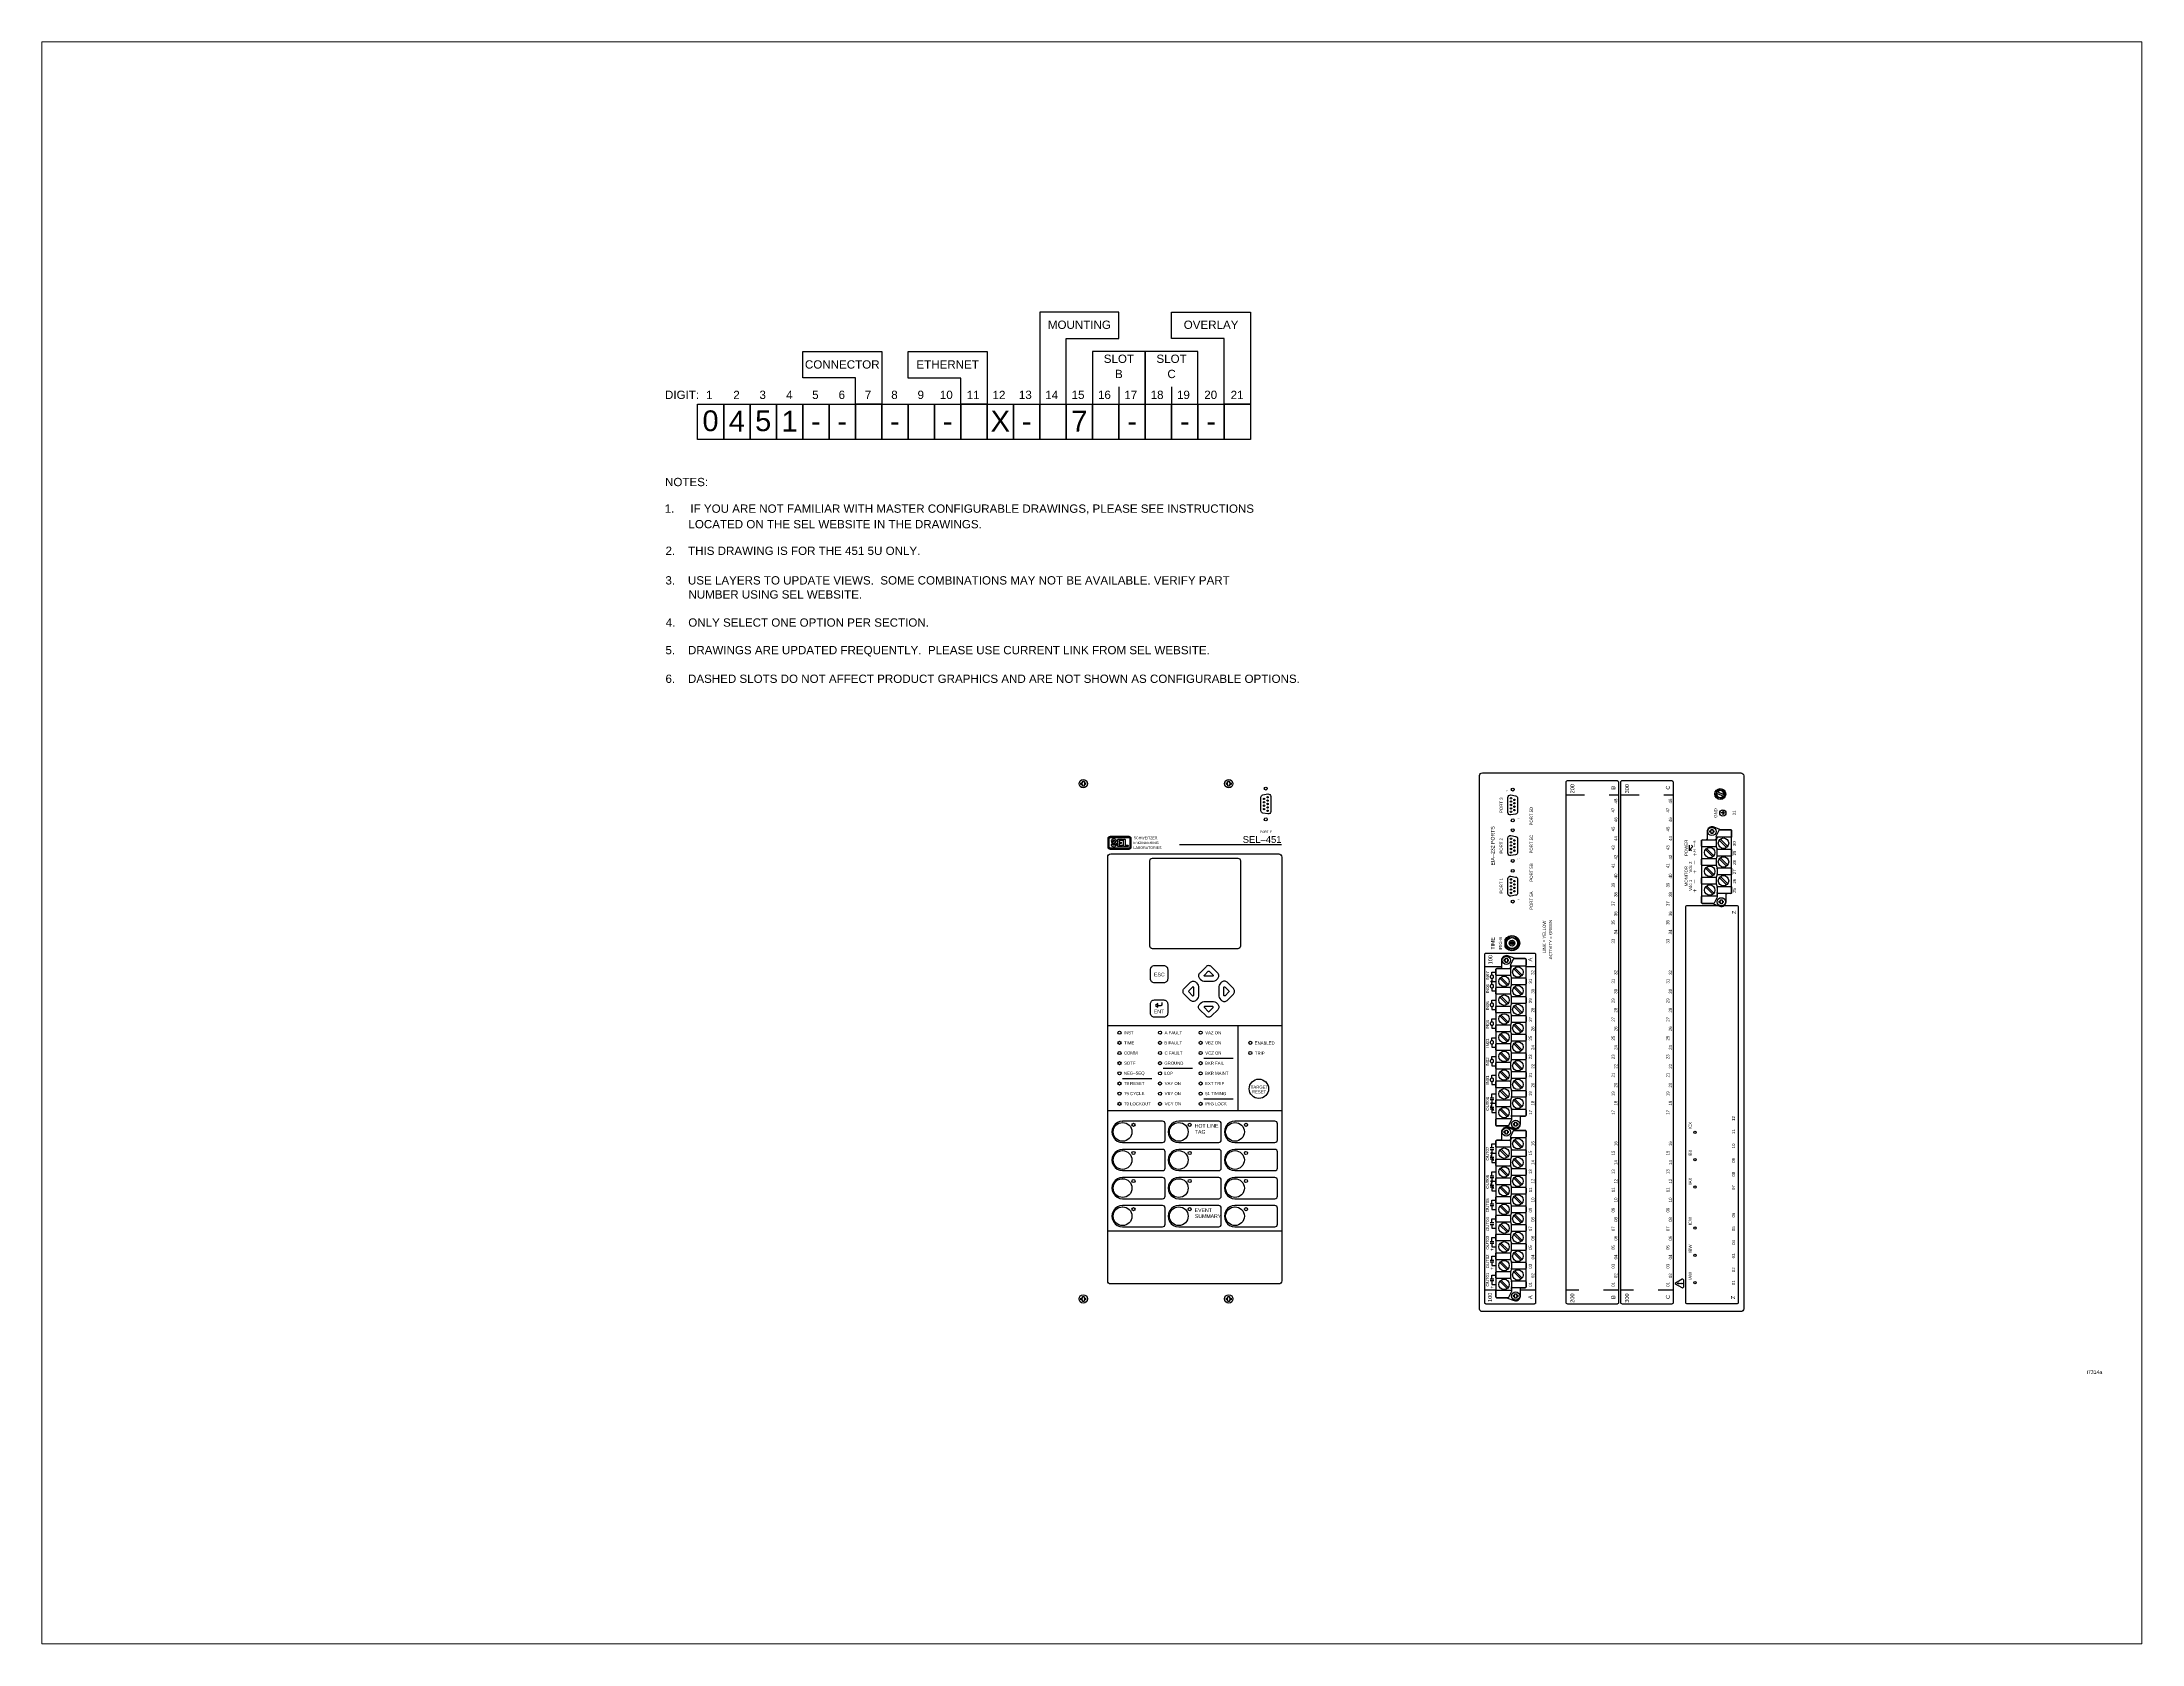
# Paper-space layout 'Layout1' of a CAD drawing. Extents: x 1.05 to 9.48, y 0.8 to 7.23.
# The model-space entities are those that its viewports show. They can reach past a viewport. Long polylines and large blocks are cut down to what shows.
import ezdxf
from ezdxf.enums import TextEntityAlignment as Align

# ---------------------------------------------------------------- set-up
doc = ezdxf.new("R2010")
doc.units = 0
doc.header["$MEASUREMENT"] = 0
doc.layers.get('0').update_dxf_attribs({"linetype": 'CONTINUOUS'})
doc.layers.add('7.00_____[DWG]', color=7, linetype='CONTINUOUS')
doc.styles.add('Arial', font='arial.ttf')

msp = doc.modelspace()

# ---------------------------------------------------------------- linework, layer by layer
at = {"layer": '7.00_____[DWG]'}
for points in [[(13.82, 34.156), (15.507, 34.156), (15.507, 35), (12.976, 35), (12.976, 32.047), (13.82, 32.047), (13.82, 34.156)], [(18.882, 34.156), (17.195, 34.156), (17.195, 35), (19.726, 35), (19.726, 32.047), (18.882, 32.047), (18.882, 34.156)], [(7.07, 32.891), (5.382, 32.891), (5.382, 33.734), (7.913, 33.734), (7.913, 32.047), (7.07, 32.047), (7.07, 32.891)], [(10.445, 32.881), (8.757, 32.881), (8.757, 33.734), (11.289, 33.734), (11.289, 32.047), (10.445, 32.047), (10.445, 32.881)], [(16.351, 32.047), (16.351, 33.734), (14.664, 33.734), (14.664, 32.047), (16.351, 32.047)], [(18.039, 32.047), (18.039, 33.734), (16.351, 33.734), (16.351, 32.047), (18.038, 32.047)], [(15.507, 32.602), (15.507, 32.047)], [(17.194, 32.602), (17.194, 32.047)], [(2.851, 30.922), (2.007, 30.922), (2.007, 32.047), (2.851, 32.047), (2.851, 30.922)], [(3.695, 30.922), (2.851, 30.922), (2.851, 32.047), (3.695, 32.047), (3.695, 30.922)], [(4.538, 30.922), (3.695, 30.922), (3.695, 32.047), (4.538, 32.047), (4.538, 30.922)], [(5.382, 30.922), (4.538, 30.922), (4.538, 32.047), (5.382, 32.047), (5.382, 30.922)], [(6.226, 30.922), (5.382, 30.922), (5.382, 32.047), (6.226, 32.047), (6.226, 30.922)], [(7.07, 30.922), (6.226, 30.922), (6.226, 32.047), (7.07, 32.047), (7.07, 30.922)], [(7.913, 30.922), (7.07, 30.922), (7.07, 32.047), (7.913, 32.047), (7.913, 30.922)], [(8.757, 30.922), (7.913, 30.922), (7.913, 32.047), (8.757, 32.047), (8.757, 30.922)], [(9.601, 30.922), (8.757, 30.922), (8.757, 32.047), (9.601, 32.047), (9.601, 30.922)], [(10.445, 30.922), (9.601, 30.922), (9.601, 32.047), (10.445, 32.047), (10.445, 30.922)], [(11.289, 30.922), (10.445, 30.922), (10.445, 32.047), (11.289, 32.047), (11.289, 30.922)], [(12.132, 30.922), (11.289, 30.922), (11.289, 32.047), (12.132, 32.047), (12.132, 30.922)], [(12.976, 30.922), (12.132, 30.922), (12.132, 32.047), (12.976, 32.047), (12.976, 30.922)], [(13.82, 30.922), (12.976, 30.922), (12.976, 32.047), (13.82, 32.047), (13.82, 30.922)], [(14.664, 30.922), (13.82, 30.922), (13.82, 32.047), (14.664, 32.047), (14.664, 30.922)], [(15.507, 30.922), (14.664, 30.922), (14.664, 32.047), (15.507, 32.047), (15.507, 30.922)], [(16.351, 30.922), (15.507, 30.922), (15.507, 32.047), (16.351, 32.047), (16.351, 30.922)], [(17.195, 30.922), (16.351, 30.922), (16.351, 32.047), (17.195, 32.047), (17.195, 30.922)], [(18.038, 30.922), (17.195, 30.922), (17.195, 32.047), (18.038, 32.047), (18.038, 30.922)], [(18.882, 30.922), (18.038, 30.922), (18.038, 32.047), (18.882, 32.047), (18.882, 30.922)], [(19.726, 30.922), (18.882, 30.922), (18.882, 32.047), (19.726, 32.047), (19.726, 30.922)], [(29.831, 19.547), (30.42, 19.547)], [(31.206, 19.547), (31.511, 19.547)], [(31.581, 19.547), (32.17, 19.547)], [(32.956, 19.547), (33.261, 19.547)], [(34.642, 19.591), (34.872, 19.495)], [(34.893, 19.545), (34.662, 19.64)], [(34.861, 18.963), (34.781, 18.963)], [(34.861, 18.902), (34.861, 19.026)], [(34.886, 18.925), (34.886, 19.004)], [(34.911, 18.95), (34.911, 18.978)], [(34.662, 18.181), (34.662, 18.164)], [(20.716, 17.945), (17.448, 17.945)], [(33.783, 17.754), (33.783, 17.931)], [(34.295, 17.792), (34.53, 17.558)], [(34.329, 17.826), (34.563, 17.591)], [(34.662, 17.565), (34.662, 17.82)], [(34.736, 18.093), (34.971, 17.859)], [(34.736, 17.493), (34.971, 17.259)], [(34.77, 18.126), (35.004, 17.892)], [(34.77, 17.526), (35.004, 17.292)], [(34.295, 17.192), (34.53, 16.958)], [(34.329, 17.226), (34.563, 16.991)], [(34.662, 17.22), (34.662, 16.965)], [(34.736, 16.892), (34.971, 16.658)], [(34.77, 16.926), (35.004, 16.691)], [(34.295, 16.591), (34.53, 16.357)], [(34.329, 16.625), (34.563, 16.391)], [(27.911, 14.832), (27.881, 14.832)], [(28.316, 14.832), (28.283, 14.832)], [(28.803, 14.477), (28.813, 14.476), (28.823, 14.473), (28.831, 14.469), (28.839, 14.463), (28.845, 14.455), (28.849, 14.447), (28.852, 14.437), (28.853, 14.427), (28.853, 3.287), (28.852, 3.277), (28.849, 3.268), (28.845, 3.259), (28.839, 3.252), (28.831, 3.246), (28.823, 3.241), (28.813, 3.238), (28.803, 3.237), (27.273, 3.237), (27.263, 3.238), (27.254, 3.241), (27.245, 3.246), (27.238, 3.252), (27.232, 3.259), (27.227, 3.268), (27.224, 3.277), (27.223, 3.287), (27.223, 14.427), (27.224, 14.437), (27.227, 14.447), (27.232, 14.455), (27.238, 14.463), (27.245, 14.469), (27.254, 14.473), (27.263, 14.476), (27.273, 14.477), (28.803, 14.477)], [(27.881, 14.754), (27.911, 14.754)], [(28.283, 14.754), (28.316, 14.754)], [(27.223, 14.048), (27.76, 14.048)], [(27.453, 13.771), (27.453, 13.866), (27.582, 13.866)], [(27.453, 13.661), (27.453, 13.591)], [(27.453, 13.471), (27.453, 13.541)], [(27.478, 13.566), (27.582, 13.566)], [(27.71, 13.667), (27.945, 13.433)], [(27.744, 13.701), (27.978, 13.467)], [(28.077, 14.057), (28.077, 14.04)], [(28.077, 13.441), (28.077, 13.696)], [(28.151, 13.968), (28.386, 13.734)], [(28.185, 14.002), (28.419, 13.767)], [(28.546, 14.048), (28.853, 14.048)], [(27.453, 13.361), (27.453, 13.266), (27.582, 13.266)], [(27.453, 12.871), (27.453, 12.966), (27.582, 12.966)], [(27.71, 13.067), (27.945, 12.833)], [(27.744, 13.101), (27.978, 12.867)], [(28.077, 12.841), (28.077, 13.096)], [(28.151, 13.368), (28.386, 13.134)], [(28.185, 13.402), (28.419, 13.167)], [(28.185, 12.802), (28.419, 12.567)], [(20.726, 12.148), (15.15, 12.148)], [(19.315, 12.148), (19.315, 9.423)], [(27.453, 12.761), (27.453, 12.666), (27.582, 12.666)], [(27.453, 12.271), (27.453, 12.366), (27.582, 12.366)], [(27.453, 12.161), (27.453, 12.066), (27.582, 12.066)], [(27.71, 12.467), (27.945, 12.233)], [(27.744, 12.501), (27.978, 12.267)], [(28.077, 12.241), (28.077, 12.496)], [(28.151, 12.768), (28.386, 12.534)], [(28.151, 12.168), (28.386, 11.934)], [(28.185, 12.202), (28.419, 11.967)], [(27.453, 11.671), (27.453, 11.766), (27.582, 11.766)], [(27.453, 11.561), (27.453, 11.466), (27.582, 11.466)], [(27.71, 11.867), (27.945, 11.633)], [(27.744, 11.901), (27.978, 11.667)], [(28.077, 11.641), (28.077, 11.896)], [(28.151, 11.568), (28.386, 11.334)], [(28.185, 11.602), (28.419, 11.367)], [(16.926, 10.786), (17.864, 10.786)], [(18.226, 11.111), (19.164, 11.111)], [(27.453, 11.071), (27.453, 11.166), (27.582, 11.166)], [(27.453, 10.961), (27.453, 10.866), (27.582, 10.866)], [(27.71, 11.267), (27.945, 11.033)], [(27.744, 11.301), (27.978, 11.067)], [(28.077, 11.041), (28.077, 11.296)], [(28.151, 10.968), (28.386, 10.734)], [(28.185, 11.002), (28.419, 10.767)], [(15.626, 10.461), (16.564, 10.461)], [(27.453, 10.471), (27.453, 10.566), (27.582, 10.566)], [(27.453, 10.361), (27.453, 10.266), (27.582, 10.266)], [(27.71, 10.667), (27.945, 10.433)], [(27.744, 10.701), (27.978, 10.467)], [(27.744, 10.101), (27.978, 9.867)], [(28.077, 10.441), (28.077, 10.696)], [(28.077, 10.096), (28.077, 9.84)], [(28.151, 10.368), (28.386, 10.134)], [(28.185, 10.402), (28.419, 10.167)], [(20.726, 9.423), (15.15, 9.423)], [(18.226, 9.811), (19.164, 9.811)], [(27.393, 9.844), (27.513, 9.844)], [(27.393, 9.788), (27.513, 9.788)], [(27.393, 9.544), (27.513, 9.544)], [(27.393, 9.488), (27.513, 9.488)], [(27.403, 9.599), (27.503, 9.434)], [(27.453, 9.844), (27.453, 9.966), (27.582, 9.966)], [(27.453, 9.788), (27.453, 9.691)], [(27.453, 9.544), (27.453, 9.641)], [(27.453, 9.488), (27.453, 9.366), (27.582, 9.366)], [(27.478, 9.666), (27.582, 9.666)], [(27.71, 10.067), (27.945, 9.833)], [(27.71, 9.467), (27.945, 9.233)], [(27.744, 9.5), (27.978, 9.266)], [(28.151, 9.767), (28.386, 9.533)], [(28.185, 9.801), (28.419, 9.567)], [(27.393, 8.244), (27.513, 8.244)], [(27.393, 8.188), (27.513, 8.188)], [(27.453, 8.244), (27.453, 8.366), (27.582, 8.366)], [(27.453, 8.188), (27.453, 8.091)], [(27.71, 8.168), (27.945, 7.933)], [(27.744, 8.201), (27.978, 7.967)], [(28.077, 8.557), (28.077, 8.54)], [(28.077, 7.941), (28.077, 8.196)], [(28.151, 8.468), (28.386, 8.234)], [(28.185, 8.502), (28.419, 8.267)], [(27.393, 7.944), (27.513, 7.944)], [(27.393, 7.888), (27.513, 7.888)], [(27.403, 7.999), (27.503, 7.834)], [(27.453, 7.944), (27.453, 8.041)], [(27.453, 7.888), (27.453, 7.766), (27.582, 7.766)], [(27.453, 7.344), (27.453, 7.466), (27.582, 7.466)], [(27.478, 8.066), (27.582, 8.066)], [(27.71, 7.568), (27.945, 7.333)], [(27.744, 7.601), (27.978, 7.367)], [(28.077, 7.341), (28.077, 7.596)], [(28.151, 7.868), (28.386, 7.634)], [(28.185, 7.902), (28.419, 7.667)], [(27.393, 7.344), (27.513, 7.344)], [(27.393, 7.288), (27.513, 7.288)], [(27.393, 7.044), (27.513, 7.044)], [(27.393, 6.988), (27.513, 6.988)], [(27.403, 7.099), (27.503, 6.934)], [(27.453, 7.288), (27.453, 7.191)], [(27.453, 7.044), (27.453, 7.141)], [(27.453, 6.988), (27.453, 6.866), (27.582, 6.866)], [(27.478, 7.166), (27.582, 7.166)], [(27.71, 6.967), (27.945, 6.733)], [(27.744, 7.001), (27.978, 6.767)], [(28.077, 6.741), (28.077, 6.996)], [(28.151, 7.268), (28.386, 7.034)], [(28.185, 7.302), (28.419, 7.067)], [(27.393, 6.444), (27.513, 6.444)], [(27.393, 6.388), (27.513, 6.388)], [(27.453, 6.444), (27.453, 6.566), (27.582, 6.566)], [(27.453, 6.388), (27.453, 6.266), (27.582, 6.266)], [(27.71, 6.367), (27.945, 6.133)], [(27.744, 6.401), (27.978, 6.167)], [(28.077, 6.141), (28.077, 6.396)], [(28.151, 6.668), (28.386, 6.434)], [(28.151, 6.068), (28.386, 5.834)], [(28.185, 6.702), (28.419, 6.467)], [(28.185, 6.102), (28.419, 5.867)], [(20.726, 5.574), (15.15, 5.574)], [(27.393, 5.844), (27.513, 5.844)], [(27.393, 5.788), (27.513, 5.788)], [(27.453, 5.844), (27.453, 5.966), (27.582, 5.966)], [(27.453, 5.788), (27.453, 5.666), (27.582, 5.666)], [(27.71, 5.767), (27.945, 5.533)], [(27.744, 5.801), (27.978, 5.567)], [(28.077, 5.541), (28.077, 5.796)], [(28.151, 5.468), (28.386, 5.234)], [(28.185, 5.502), (28.419, 5.267)], [(27.393, 5.244), (27.513, 5.244)], [(27.393, 5.188), (27.513, 5.188)], [(27.453, 5.244), (27.453, 5.366), (27.582, 5.366)], [(27.453, 5.188), (27.453, 5.066), (27.582, 5.066)], [(27.453, 4.644), (27.453, 4.766), (27.582, 4.766)], [(27.71, 5.167), (27.945, 4.933)], [(27.744, 5.201), (27.978, 4.967)], [(28.077, 4.941), (28.077, 5.196)], [(28.151, 4.868), (28.386, 4.634)], [(28.185, 4.902), (28.419, 4.667)], [(27.393, 4.644), (27.513, 4.644)], [(27.393, 4.588), (27.513, 4.588)], [(27.393, 4.044), (27.513, 4.044)], [(27.453, 4.588), (27.453, 4.466), (27.582, 4.466)], [(27.453, 4.044), (27.453, 4.166), (27.582, 4.166)], [(27.71, 4.567), (27.945, 4.333)], [(27.744, 4.601), (27.978, 4.367)], [(28.077, 4.596), (28.077, 4.34)], [(28.151, 4.267), (28.386, 4.033)], [(28.185, 4.301), (28.419, 4.067)], [(27.223, 3.687), (27.582, 3.687)], [(27.393, 3.988), (27.513, 3.988)], [(27.453, 3.988), (27.453, 3.866), (27.582, 3.866)], [(27.71, 3.967), (27.945, 3.733)], [(27.744, 4), (27.978, 3.766)], [(28.368, 3.687), (28.853, 3.687)], [(29.831, 3.687), (30.242, 3.687)], [(31.028, 3.687), (31.511, 3.687)], [(31.581, 3.687), (31.992, 3.687)], [(32.778, 3.687), (33.261, 3.687)]]:
    msp.add_lwpolyline(points, dxfattribs=at)
for points in [[(27.057, 3.073), (27.057, 20.163, -0.377157), (27.147, 20.243), (35.427, 20.243, -0.414213), (35.517, 20.153), (35.517, 3.083, -0.414213), (35.427, 2.993), (27.147, 2.993, -0.377161)], [(20.368, 19.491), (20.368, 19.007, -0.46318), (20.275, 18.929), (20.122, 18.956, -0.363045), (20.057, 19.034), (20.057, 19.464, -0.360245), (20.122, 19.542), (20.275, 19.569, -0.463312)], [(27.965, 18.975), (27.965, 19.459, -0.46318), (28.057, 19.537), (28.211, 19.51, -0.363045), (28.276, 19.432), (28.276, 19.002, -0.360245), (28.211, 18.924), (28.057, 18.897, -0.463312)], [(29.831, 3.287), (29.831, 19.947, -0.468367), (29.891, 19.997), (31.461, 19.997, -0.414132), (31.511, 19.947), (31.511, 3.287, -0.414214), (31.461, 3.237), (29.881, 3.237, -0.414287)], [(31.581, 3.287), (31.581, 19.947, -0.468367), (31.641, 19.997), (33.211, 19.997, -0.414132), (33.261, 19.947), (33.261, 3.287, -0.414214), (33.211, 3.237), (31.631, 3.237, -0.414287)], [(15.894, 17.865, -0.414214), (15.821, 17.792), (15.236, 17.792, -0.414214), (15.162, 17.865), (15.162, 18.144, -0.414214), (15.236, 18.217), (15.821, 18.217, -0.414214), (15.894, 18.144)], [(15.855, 17.865, -0.414214), (15.821, 17.831), (15.236, 17.831, -0.414214), (15.201, 17.865), (15.201, 18.144, -0.414214), (15.236, 18.178), (15.821, 18.178, -0.414214), (15.855, 18.144)], [(27.965, 17.675), (27.965, 18.159, -0.46318), (28.057, 18.237), (28.211, 18.21, -0.363045), (28.276, 18.132), (28.276, 17.702, -0.360245), (28.211, 17.624), (28.057, 17.597, -0.463312)], [(35.131, 18.395), (35.131, 18.211, -0.414214), (35.101, 18.181), (34.664, 18.181, -0.390527), (34.636, 18.211), (34.636, 18.223), (34.726, 18.409, -0.241514), (34.746, 18.422), (35.101, 18.422, -0.422157)], [(15.25, 17.65), (20.626, 17.65, -0.414198), (20.726, 17.55), (20.726, 3.979, -0.41429), (20.626, 3.879), (15.25, 3.879, -0.414132), (15.15, 3.979), (15.15, 17.55, -0.414234)], [(15.342, 18.127, 0.192116), (15.28, 18.102, 0.12608), (15.261, 18.064, 0.336344), (15.296, 17.996, 0.087668), (15.346, 17.982, -0.022201), (15.361, 17.98, -0.039737), (15.372, 17.977, -0.23043), (15.39, 17.959, -0.182747), (15.388, 17.945, -0.221111), (15.355, 17.926, -0.058363), (15.334, 17.926, -0.13415), (15.312, 17.936, 0.006668), (15.3, 17.951, 0.085557), (15.297, 17.953, 0.231613), (15.267, 17.951, 0.170757), (15.262, 17.943, 0.118457), (15.263, 17.932, 0.153081), (15.289, 17.899, 0.186266), (15.351, 17.881, 0.192116), (15.413, 17.906, 0.12608), (15.433, 17.943, 0.336344), (15.398, 18.011, 0.087668), (15.347, 18.025, -0.022201), (15.333, 18.028, -0.039737), (15.322, 18.031, -0.23043), (15.304, 18.049, -0.182747), (15.305, 18.063, -0.221111), (15.339, 18.082, -0.058363), (15.36, 18.082, -0.13415), (15.382, 18.071, 0.006668), (15.394, 18.057, 0.085557), (15.396, 18.055, 0.231613), (15.426, 18.057, 0.170757), (15.432, 18.064, 0.118457), (15.43, 18.076, 0.153081), (15.405, 18.108, 0.186266)], [(15.518, 17.982), (15.518, 17.926), (15.61, 17.926, -0.424366), (15.621, 17.914), (15.621, 17.894, -0.404134), (15.61, 17.883), (15.488, 17.883, -0.432614), (15.476, 17.895), (15.476, 18.111, -0.396049), (15.488, 18.123), (15.61, 18.123, -0.424366), (15.621, 18.112), (15.621, 18.092, -0.404134), (15.61, 18.081), (15.518, 18.081), (15.518, 18.024), (15.572, 18.024, -0.353971), (15.58, 18.015), (15.58, 18.015), (15.58, 17.992, -0.353971), (15.572, 17.982)], [(15.671, 18.123), (15.692, 18.123, -0.432614), (15.704, 18.111), (15.704, 17.926), (15.793, 17.926, -0.424366), (15.804, 17.914), (15.804, 17.894, -0.404134), (15.793, 17.883), (15.671, 17.883, -0.432614), (15.659, 17.895), (15.659, 18.111, -0.396049)], [(16.58, 17.514), (19.32, 17.514, -0.414219), (19.4, 17.434), (19.4, 14.694, -0.414264), (19.32, 14.614), (16.58, 14.614, -0.41431), (16.5, 14.694), (16.5, 17.434, -0.414061)], [(27.965, 16.375), (27.965, 16.859, -0.46318), (28.057, 16.937), (28.211, 16.91, -0.363045), (28.276, 16.832), (28.276, 16.402, -0.360245), (28.211, 16.324), (28.057, 16.297, -0.463312)], [(27.881, 14.673), (27.881, 14.912, -3.864645)], [(28.516, 9.256, 0.414213), (28.546, 9.286), (28.546, 14.267, 0.414214), (28.516, 14.297), (28.203, 14.297), (27.958, 14.388, 0.480048), (27.76, 14.243), (27.76, 14.009, -0.414214), (27.73, 13.979), (27.612, 13.979, 0.414212), (27.582, 13.949), (27.582, 13.949), (27.582, 8.968, 0.414215), (27.612, 8.938), (27.925, 8.938), (28.17, 8.847, 0.47859), (28.368, 8.992), (28.368, 9.226, -0.414214), (28.398, 9.256)], [(28.546, 14.271), (28.546, 14.086, -0.414214), (28.516, 14.056), (28.079, 14.056, -0.390527), (28.051, 14.086), (28.051, 14.099), (28.141, 14.285, -0.241514), (28.16, 14.297), (28.516, 14.297, -0.422157)], [(16.646, 14.074), (16.946, 14.074, -0.414214), (17.071, 13.949), (17.071, 13.649, -0.414214), (16.946, 13.524), (16.646, 13.524, -0.414214), (16.521, 13.649), (16.521, 13.949, -0.414214)], [(18.057, 13.093, -0.176539), (18.03, 13.015), (17.995, 12.978), (17.976, 12.959, -0.414214), (17.799, 12.959), (17.597, 13.16, -0.414214), (17.597, 13.337), (17.799, 13.539, -0.414214), (17.976, 13.539), (17.995, 13.519), (18.03, 13.483, -0.176539), (18.057, 13.404)], [(18.541, 13.576, 0.176539), (18.619, 13.603), (18.656, 13.639), (18.675, 13.658, 0.414214), (18.675, 13.835), (18.473, 14.036, 0.414214), (18.297, 14.036), (18.095, 13.835, 0.414214), (18.095, 13.658), (18.114, 13.639), (18.151, 13.603, 0.176539), (18.229, 13.576)], [(18.402, 13.892), (18.523, 13.77, -0.66386), (18.506, 13.73), (18.264, 13.73, -0.66386), (18.247, 13.77), (18.368, 13.892, -0.408376)], [(18.713, 13.093, 0.176539), (18.74, 13.015), (18.775, 12.978), (18.794, 12.959, 0.414214), (18.971, 12.959), (19.173, 13.16, 0.414214), (19.173, 13.337), (18.971, 13.539, 0.414214), (18.794, 13.539), (18.775, 13.519), (18.74, 13.483, 0.176539), (18.713, 13.404)], [(16.645, 12.974), (16.945, 12.974, -0.414214), (17.07, 12.849), (17.07, 12.549, -0.414214), (16.945, 12.424), (16.645, 12.424, -0.414214), (16.52, 12.549), (16.52, 12.849, -0.414214)], [(17.742, 13.232), (17.863, 13.11, 0.66386), (17.904, 13.127), (17.904, 13.37, 0.66386), (17.863, 13.387), (17.742, 13.265, 0.408376)], [(18.541, 12.921, -0.176539), (18.619, 12.894), (18.656, 12.858), (18.675, 12.839, -0.414214), (18.675, 12.662), (18.473, 12.461, -0.414214), (18.297, 12.461), (18.095, 12.662, -0.414214), (18.095, 12.839), (18.114, 12.858), (18.151, 12.894, -0.176539), (18.229, 12.921)], [(19.028, 13.232), (18.907, 13.11, -0.66386), (18.866, 13.127), (18.866, 13.37, -0.66386), (18.907, 13.387), (19.028, 13.265, -0.408376)], [(18.402, 12.605), (18.523, 12.727, 0.66386), (18.506, 12.768), (18.264, 12.768, 0.66386), (18.247, 12.727), (18.368, 12.605, 0.408376)], [(15.629, 9.089, 1.005574), (15.625, 8.409), (16.906, 8.409, 0.414214), (16.986, 8.489), (16.986, 9.009, 0.414214), (16.906, 9.089), (15.625, 9.089)], [(17.429, 9.089, 1.005574), (17.425, 8.409), (18.706, 8.409, 0.414214), (18.786, 8.489), (18.786, 9.009, 0.414214), (18.706, 9.089), (17.425, 9.089)], [(19.229, 9.089, 1.005574), (19.225, 8.409), (20.506, 8.409, 0.414214), (20.586, 8.489), (20.586, 9.009, 0.414214), (20.506, 9.089), (19.225, 9.089)], [(28.516, 3.756, 0.414213), (28.546, 3.786), (28.546, 8.767, 0.414214), (28.516, 8.797), (28.203, 8.797), (27.958, 8.888, 0.480048), (27.76, 8.743), (27.76, 8.509, -0.414214), (27.73, 8.479), (27.612, 8.479, 0.414212), (27.582, 8.449), (27.582, 8.449), (27.582, 3.468, 0.414215), (27.612, 3.438), (27.925, 3.438), (28.17, 3.347, 0.47859), (28.368, 3.492), (28.368, 3.726, -0.414214), (28.398, 3.756)], [(28.546, 8.771), (28.546, 8.586, -0.414214), (28.516, 8.556), (28.079, 8.556, -0.390527), (28.051, 8.586), (28.051, 8.599), (28.141, 8.785, -0.241514), (28.16, 8.797), (28.516, 8.797, -0.422157)], [(15.629, 8.189, 1.005574), (15.625, 7.509), (16.906, 7.509, 0.414214), (16.986, 7.589), (16.986, 8.109, 0.414214), (16.906, 8.189), (15.625, 8.189)], [(17.429, 8.189, 1.005574), (17.425, 7.509), (18.706, 7.509, 0.414214), (18.786, 7.589), (18.786, 8.109, 0.414214), (18.706, 8.189), (17.425, 8.189)], [(19.229, 8.189, 1.005574), (19.225, 7.509), (20.506, 7.509, 0.414214), (20.586, 7.589), (20.586, 8.109, 0.414214), (20.506, 8.189), (19.225, 8.189)], [(15.629, 7.289, 1.005574), (15.625, 6.609), (16.906, 6.609, 0.414214), (16.986, 6.689), (16.986, 7.209, 0.414214), (16.906, 7.289), (15.625, 7.289)], [(17.429, 7.289, 1.005574), (17.425, 6.609), (18.706, 6.609, 0.414214), (18.786, 6.689), (18.786, 7.209, 0.414214), (18.706, 7.289), (17.425, 7.289)], [(19.229, 7.289, 1.005574), (19.225, 6.609), (20.506, 6.609, 0.414214), (20.586, 6.689), (20.586, 7.209, 0.414214), (20.506, 7.289), (19.225, 7.289)], [(15.629, 6.389, 1.005574), (15.625, 5.709), (16.906, 5.709, 0.414214), (16.986, 5.789), (16.986, 6.309, 0.414214), (16.906, 6.389), (15.625, 6.389)], [(17.429, 6.389, 1.005574), (17.425, 5.709), (18.706, 5.709, 0.414214), (18.786, 5.789), (18.786, 6.309, 0.414214), (18.706, 6.389), (17.425, 6.389)], [(19.229, 6.389, 1.005574), (19.225, 5.709), (20.506, 5.709, 0.414214), (20.586, 5.789), (20.586, 6.309, 0.414214), (20.506, 6.389), (19.225, 6.389)], [(33.338, 3.916), (33.547, 4.039, -0.555022), (33.585, 4.016), (33.585, 3.774, -0.555022), (33.547, 3.751), (33.338, 3.873, -0.531445)], [(33.406, 3.878, -0.299493), (33.406, 3.911), (33.484, 3.898), (33.485, 3.897), (33.485, 3.892), (33.484, 3.891), (33.406, 3.878)]]:
    msp.add_lwpolyline(points, format="xyb", close=True, dxfattribs=at)
for points in [[(14.441, 19.882, -0.391794), (14.433, 19.873), (14.393, 19.871, 0.399739), (14.392, 19.87), (14.39, 19.83, -0.391859), (14.382, 19.822), (14.348, 19.822, -0.391764), (14.34, 19.83), (14.338, 19.87, 0.399816), (14.337, 19.871), (14.297, 19.873, -0.391825), (14.289, 19.882), (14.288, 19.899), (14.289, 19.915, -0.391806), (14.297, 19.924), (14.337, 19.926, 0.399638), (14.338, 19.927), (14.34, 19.967, -0.391814), (14.348, 19.975), (14.382, 19.975, -0.39186), (14.39, 19.967), (14.392, 19.927, 0.399739), (14.393, 19.926), (14.433, 19.924, -0.391769), (14.441, 19.915), (14.442, 19.899), (14.441, 19.882)], [(19.101, 19.882, -0.391794), (19.093, 19.873), (19.053, 19.871, 0.399739), (19.052, 19.87), (19.05, 19.83, -0.391859), (19.042, 19.822), (19.008, 19.822, -0.391764), (19, 19.83), (18.998, 19.87, 0.399816), (18.997, 19.871), (18.957, 19.873, -0.391825), (18.949, 19.882), (18.948, 19.899), (18.949, 19.915, -0.391806), (18.957, 19.924), (18.997, 19.926, 0.399638), (18.998, 19.927), (19, 19.967, -0.391814), (19.008, 19.975), (19.042, 19.975, -0.39186), (19.05, 19.967), (19.052, 19.927, 0.399739), (19.053, 19.926), (19.093, 19.924, -0.391769), (19.101, 19.915), (19.102, 19.899), (19.101, 19.882)], [(34.644, 19.589, 0.802175), (34.87, 19.496, 0.802175)], [(34.658, 19.584, 0.779376), (34.855, 19.502)], [(34.89, 19.546, 0.802179), (34.664, 19.64)], [(34.876, 19.552, 0.776676), (34.679, 19.633)], [(35.101, 16.38, 0.414213), (35.131, 16.41), (35.131, 18.392, 0.414214), (35.101, 18.422), (34.788, 18.422), (34.543, 18.513, 0.480048), (34.345, 18.368), (34.345, 18.134, -0.414214), (34.315, 18.104)], [(34.636, 18.211), (34.636, 18.134, -0.414214), (34.606, 18.104)], [(34.684, 18.181, 0.127742), (34.669, 18.173, 0.081668), (34.658, 18.158, 0.0591), (34.639, 18.094, 0.034646), (34.632, 17.993, 0.03436), (34.639, 17.892, 0.0591), (34.658, 17.828, 0.081668), (34.669, 17.812, 0.191033), (34.692, 17.804)], [(33.842, 17.93), (33.868, 17.904, -0.404962), (33.867, 17.866), (33.819, 17.819), (33.819, 17.819, 0.404962), (33.818, 17.781), (33.844, 17.755)], [(34.636, 17.919), (34.636, 17.911, -0.414214), (34.606, 17.881), (34.197, 17.881, -0.414214), (34.167, 17.911), (34.167, 18.074, -0.414214), (34.197, 18.104), (34.606, 18.104, -0.414214), (34.636, 18.074), (34.636, 18.067)], [(34.197, 18.104, 0.414212), (34.167, 18.074), (34.167, 16.093, 0.414215), (34.197, 16.063), (34.51, 16.063), (34.755, 15.972, 0.47859), (34.953, 16.117), (34.953, 16.35, -0.414214), (34.983, 16.38)], [(34.636, 17.319), (34.636, 17.311, -0.414214), (34.606, 17.281), (34.197, 17.281, -0.414214), (34.167, 17.311), (34.167, 17.474, -0.414214), (34.197, 17.504), (34.606, 17.504, -0.414214), (34.636, 17.474), (34.636, 17.467)], [(34.692, 17.582, 0.191033), (34.669, 17.573, 0.081668), (34.658, 17.558, 0.0591), (34.639, 17.494, 0.034646), (34.632, 17.393, 0.03436), (34.639, 17.292, 0.0591), (34.658, 17.228, 0.081668), (34.669, 17.212, 0.191033), (34.692, 17.204)], [(34.662, 17.774, -0.414214), (34.692, 17.804), (35.101, 17.804, -0.414214), (35.131, 17.774), (35.131, 17.611, -0.414214), (35.101, 17.581), (34.692, 17.581, -0.414214), (34.662, 17.611)], [(34.636, 16.718), (34.636, 16.71, -0.414214), (34.606, 16.68), (34.197, 16.68, -0.414214), (34.167, 16.71), (34.167, 16.873, -0.414214), (34.197, 16.903), (34.606, 16.903, -0.414214), (34.636, 16.873), (34.636, 16.866)], [(34.692, 16.981, 0.191033), (34.669, 16.973, 0.081668), (34.658, 16.957, 0.0591), (34.639, 16.893, 0.034646), (34.632, 16.792, 0.03436), (34.639, 16.691, 0.0591), (34.658, 16.627, 0.081668), (34.669, 16.612, 0.191033), (34.692, 16.603)], [(34.662, 17.174, -0.414214), (34.692, 17.204), (35.101, 17.204, -0.414214), (35.131, 17.174), (35.131, 17.011, -0.414214), (35.101, 16.981), (34.692, 16.981, -0.414214), (34.662, 17.011)], [(34.662, 16.62), (34.662, 16.262), (34.573, 16.076, -0.241986), (34.553, 16.063), (34.197, 16.063, -0.422157), (34.167, 16.089), (34.167, 16.274, -0.414214), (34.197, 16.304), (34.634, 16.304, -0.390527), (34.662, 16.274)], [(34.662, 16.573, -0.414214), (34.692, 16.603), (35.101, 16.603, -0.414214), (35.131, 16.573), (35.131, 16.41, -0.414214), (35.101, 16.38), (34.692, 16.38, -0.414214), (34.662, 16.41)], [(34.662, 16.35, -0.414214), (34.692, 16.38)], [(34.89, 15.999), (35.293, 15.999, -0.414214), (35.343, 15.949), (35.343, 3.288, -0.414214), (35.293, 3.238), (33.713, 3.238, -0.414214), (33.663, 3.288), (33.663, 15.949, -0.414214), (33.713, 15.999), (34.685, 15.999)], [(27.881, 14.741, 8.544004), (27.881, 14.844)], [(28.051, 13.794), (28.051, 13.786, -0.414214), (28.021, 13.756), (27.612, 13.756, -0.414214), (27.582, 13.786), (27.582, 13.949, -0.414214), (27.612, 13.979), (28.021, 13.979, -0.414214), (28.051, 13.949), (28.051, 13.942)], [(28.051, 14.086), (28.051, 14.009, -0.414214), (28.021, 13.979)], [(28.099, 14.056, 0.127742), (28.083, 14.049, 0.081668), (28.073, 14.033, 0.0591), (28.054, 13.969, 0.034646), (28.047, 13.868, 0.03436), (28.054, 13.767, 0.0591), (28.073, 13.703, 0.081668), (28.083, 13.688, 0.191033), (28.107, 13.679)], [(28.107, 13.457, 0.191033), (28.083, 13.449, 0.081668), (28.073, 13.433, 0.0591), (28.054, 13.369, 0.034646), (28.047, 13.268, 0.03436), (28.054, 13.167, 0.0591), (28.073, 13.103, 0.081668), (28.083, 13.088, 0.191033), (28.107, 13.079)], [(28.077, 13.649, -0.414214), (28.107, 13.679), (28.516, 13.679, -0.414214), (28.546, 13.649), (28.546, 13.486, -0.414214), (28.516, 13.456), (28.107, 13.456, -0.414214), (28.077, 13.486)], [(16.754, 12.799), (16.862, 12.799, 0.414214), (16.897, 12.834), (16.897, 12.891)], [(28.051, 13.194), (28.051, 13.186, -0.414214), (28.021, 13.156), (27.612, 13.156, -0.414214), (27.582, 13.186), (27.582, 13.349, -0.414214), (27.612, 13.379), (28.021, 13.379, -0.414214), (28.051, 13.349), (28.051, 13.342)], [(28.051, 12.594), (28.051, 12.586, -0.414214), (28.021, 12.556), (27.612, 12.556, -0.414214), (27.582, 12.586), (27.582, 12.749, -0.414214), (27.612, 12.779), (28.021, 12.779, -0.414214), (28.051, 12.749), (28.051, 12.742)], [(28.107, 12.857, 0.191033), (28.083, 12.849, 0.081668), (28.073, 12.833, 0.0591), (28.054, 12.769, 0.034646), (28.047, 12.668, 0.03436), (28.054, 12.567, 0.0591), (28.073, 12.503, 0.081668), (28.083, 12.488, 0.191033), (28.107, 12.479)], [(28.077, 13.049, -0.414214), (28.107, 13.079), (28.516, 13.079, -0.414214), (28.546, 13.049), (28.546, 12.886, -0.414214), (28.516, 12.856), (28.107, 12.856, -0.414214), (28.077, 12.886)], [(28.051, 11.994), (28.051, 11.986, -0.414214), (28.021, 11.956), (27.612, 11.956, -0.414214), (27.582, 11.986), (27.582, 12.149, -0.414214), (27.612, 12.179), (28.021, 12.179, -0.414214), (28.051, 12.149), (28.051, 12.142)], [(28.107, 12.257, 0.191033), (28.083, 12.249, 0.081668), (28.073, 12.233, 0.0591), (28.054, 12.169, 0.034646), (28.047, 12.068, 0.03436), (28.054, 11.967, 0.0591), (28.073, 11.903, 0.081668), (28.083, 11.888, 0.191033), (28.107, 11.879)], [(28.077, 12.449, -0.414214), (28.107, 12.479), (28.516, 12.479, -0.414214), (28.546, 12.449), (28.546, 12.286, -0.414214), (28.516, 12.256), (28.107, 12.256, -0.414214), (28.077, 12.286)], [(28.051, 11.394), (28.051, 11.386, -0.414214), (28.021, 11.356), (27.612, 11.356, -0.414214), (27.582, 11.386), (27.582, 11.549, -0.414214), (27.612, 11.579), (28.021, 11.579, -0.414214), (28.051, 11.549), (28.051, 11.542)], [(28.107, 11.657, 0.191033), (28.083, 11.649, 0.081668), (28.073, 11.633, 0.0591), (28.054, 11.569, 0.034646), (28.047, 11.468, 0.03436), (28.054, 11.367, 0.0591), (28.073, 11.303, 0.081668), (28.083, 11.288, 0.191033), (28.107, 11.279)], [(28.077, 11.849, -0.414214), (28.107, 11.879), (28.516, 11.879, -0.414214), (28.546, 11.849), (28.546, 11.686, -0.414214), (28.516, 11.656), (28.107, 11.656, -0.414214), (28.077, 11.686)], [(28.051, 10.794), (28.051, 10.786, -0.414214), (28.021, 10.756), (27.612, 10.756, -0.414214), (27.582, 10.786), (27.582, 10.949, -0.414214), (27.612, 10.979), (28.021, 10.979, -0.414214), (28.051, 10.949), (28.051, 10.942)], [(28.107, 11.057, 0.191033), (28.083, 11.049, 0.081668), (28.073, 11.033, 0.0591), (28.054, 10.969, 0.034646), (28.047, 10.868, 0.03436), (28.054, 10.767, 0.0591), (28.073, 10.703, 0.081668), (28.083, 10.688, 0.191033), (28.107, 10.679)], [(28.077, 11.249, -0.414214), (28.107, 11.279), (28.516, 11.279, -0.414214), (28.546, 11.249), (28.546, 11.086, -0.414214), (28.516, 11.056), (28.107, 11.056, -0.414214), (28.077, 11.086)], [(28.051, 10.194), (28.051, 10.186, -0.414214), (28.021, 10.156), (27.612, 10.156, -0.414214), (27.582, 10.186), (27.582, 10.349, -0.414214), (27.612, 10.379), (28.021, 10.379, -0.414214), (28.051, 10.349), (28.051, 10.342)], [(28.107, 10.457, 0.191033), (28.083, 10.449, 0.081668), (28.073, 10.433, 0.0591), (28.054, 10.369, 0.034646), (28.047, 10.268, 0.03436), (28.054, 10.167, 0.0591), (28.073, 10.103, 0.081668), (28.083, 10.088, 0.191033), (28.107, 10.079)], [(28.077, 10.649, -0.414214), (28.107, 10.679), (28.516, 10.679, -0.414214), (28.546, 10.649), (28.546, 10.486, -0.414214), (28.516, 10.456), (28.107, 10.456, -0.414214), (28.077, 10.486)], [(28.051, 9.593), (28.051, 9.585, -0.414214), (28.021, 9.555), (27.612, 9.555, -0.414214), (27.582, 9.585), (27.582, 9.748, -0.414214), (27.612, 9.778), (28.021, 9.778, -0.414214), (28.051, 9.748), (28.051, 9.741)], [(28.077, 9.495), (28.077, 9.137), (27.988, 8.951, -0.241986), (27.968, 8.938), (27.612, 8.938, -0.422157), (27.582, 8.965), (27.582, 9.149, -0.414214), (27.612, 9.179), (28.049, 9.179, -0.390527), (28.077, 9.149)], [(28.107, 9.856, 0.191033), (28.083, 9.848, 0.081668), (28.073, 9.832, 0.0591), (28.054, 9.768, 0.034646), (28.047, 9.667, 0.03436), (28.054, 9.566, 0.0591), (28.073, 9.503, 0.081668), (28.083, 9.487, 0.191033), (28.107, 9.478)], [(28.077, 10.049, -0.414214), (28.107, 10.079), (28.516, 10.079, -0.414214), (28.546, 10.049), (28.546, 9.886, -0.414214), (28.516, 9.856), (28.107, 9.856, -0.414214), (28.077, 9.886)], [(28.077, 9.448, -0.414214), (28.107, 9.478), (28.516, 9.478, -0.414214), (28.546, 9.448), (28.546, 9.286, -0.414214), (28.516, 9.256), (28.107, 9.256, -0.414214), (28.077, 9.286)], [(28.077, 9.226, -0.414214), (28.107, 9.256)], [(28.051, 8.294), (28.051, 8.286, -0.414214), (28.021, 8.256), (27.612, 8.256, -0.414214), (27.582, 8.286), (27.582, 8.449, -0.414214), (27.612, 8.479), (28.021, 8.479, -0.414214), (28.051, 8.449), (28.051, 8.442)], [(28.051, 8.586), (28.051, 8.509, -0.414214), (28.021, 8.479)], [(28.099, 8.556, 0.127742), (28.083, 8.549, 0.081668), (28.073, 8.533, 0.0591), (28.054, 8.469, 0.034646), (28.047, 8.368, 0.03436), (28.054, 8.267, 0.0591), (28.073, 8.203, 0.081668), (28.083, 8.188, 0.191033), (28.107, 8.179)], [(28.077, 8.149, -0.414214), (28.107, 8.179), (28.516, 8.179, -0.414214), (28.546, 8.149), (28.546, 7.986, -0.414214), (28.516, 7.956), (28.107, 7.956, -0.414214), (28.077, 7.986)], [(28.051, 7.694), (28.051, 7.686, -0.414214), (28.021, 7.656), (27.612, 7.656, -0.414214), (27.582, 7.686), (27.582, 7.849, -0.414214), (27.612, 7.879), (28.021, 7.879, -0.414214), (28.051, 7.849), (28.051, 7.842)], [(28.107, 7.957, 0.191033), (28.083, 7.949, 0.081668), (28.073, 7.933, 0.0591), (28.054, 7.869, 0.034646), (28.047, 7.768, 0.03436), (28.054, 7.667, 0.0591), (28.073, 7.603, 0.081668), (28.083, 7.588, 0.191033), (28.107, 7.579)], [(28.077, 7.549, -0.414214), (28.107, 7.579), (28.516, 7.579, -0.414214), (28.546, 7.549), (28.546, 7.386, -0.414214), (28.516, 7.356), (28.107, 7.356, -0.414214), (28.077, 7.386)], [(28.051, 7.094), (28.051, 7.086, -0.414214), (28.021, 7.056), (27.612, 7.056, -0.414214), (27.582, 7.086), (27.582, 7.249, -0.414214), (27.612, 7.279), (28.021, 7.279, -0.414214), (28.051, 7.249), (28.051, 7.242)], [(28.107, 7.357, 0.191033), (28.083, 7.349, 0.081668), (28.073, 7.333, 0.0591), (28.054, 7.269, 0.034646), (28.047, 7.168, 0.03436), (28.054, 7.067, 0.0591), (28.073, 7.003, 0.081668), (28.083, 6.988, 0.191033), (28.107, 6.979)], [(28.107, 6.757, 0.191033), (28.083, 6.749, 0.081668), (28.073, 6.733, 0.0591), (28.054, 6.669, 0.034646), (28.047, 6.568, 0.03436), (28.054, 6.467, 0.0591), (28.073, 6.403, 0.081668), (28.083, 6.388, 0.191033), (28.107, 6.379)], [(28.077, 6.949, -0.414214), (28.107, 6.979), (28.516, 6.979, -0.414214), (28.546, 6.949), (28.546, 6.786, -0.414214), (28.516, 6.756), (28.107, 6.756, -0.414214), (28.077, 6.786)], [(28.051, 6.494), (28.051, 6.486, -0.414214), (28.021, 6.456), (27.612, 6.456, -0.414214), (27.582, 6.486), (27.582, 6.649, -0.414214), (27.612, 6.679), (28.021, 6.679, -0.414214), (28.051, 6.649), (28.051, 6.642)], [(28.051, 5.894), (28.051, 5.886, -0.414214), (28.021, 5.856), (27.612, 5.856, -0.414214), (27.582, 5.886), (27.582, 6.049, -0.414214), (27.612, 6.079), (28.021, 6.079, -0.414214), (28.051, 6.049), (28.051, 6.042)], [(28.107, 6.157, 0.191033), (28.083, 6.149, 0.081668), (28.073, 6.133, 0.0591), (28.054, 6.069, 0.034646), (28.047, 5.968, 0.03436), (28.054, 5.867, 0.0591), (28.073, 5.803, 0.081668), (28.083, 5.788, 0.191033), (28.107, 5.779)], [(28.077, 6.349, -0.414214), (28.107, 6.379), (28.516, 6.379, -0.414214), (28.546, 6.349), (28.546, 6.186, -0.414214), (28.516, 6.156), (28.107, 6.156, -0.414214), (28.077, 6.186)], [(28.051, 5.294), (28.051, 5.286, -0.414214), (28.021, 5.256), (27.612, 5.256, -0.414214), (27.582, 5.286), (27.582, 5.449, -0.414214), (27.612, 5.479), (28.021, 5.479, -0.414214), (28.051, 5.449), (28.051, 5.442)], [(28.107, 5.557, 0.191033), (28.083, 5.549, 0.081668), (28.073, 5.533, 0.0591), (28.054, 5.469, 0.034646), (28.047, 5.368, 0.03436), (28.054, 5.267, 0.0591), (28.073, 5.203, 0.081668), (28.083, 5.188, 0.191033), (28.107, 5.179)], [(28.077, 5.749, -0.414214), (28.107, 5.779), (28.516, 5.779, -0.414214), (28.546, 5.749), (28.546, 5.586, -0.414214), (28.516, 5.556), (28.107, 5.556, -0.414214), (28.077, 5.586)], [(28.051, 4.694), (28.051, 4.686, -0.414214), (28.021, 4.656), (27.612, 4.656, -0.414214), (27.582, 4.686), (27.582, 4.849, -0.414214), (27.612, 4.879), (28.021, 4.879, -0.414214), (28.051, 4.849), (28.051, 4.842)], [(28.107, 4.957, 0.191033), (28.083, 4.949, 0.081668), (28.073, 4.933, 0.0591), (28.054, 4.869, 0.034646), (28.047, 4.768, 0.03436), (28.054, 4.667, 0.0591), (28.073, 4.603, 0.081668), (28.083, 4.588, 0.191033), (28.107, 4.579)], [(28.077, 5.149, -0.414214), (28.107, 5.179), (28.516, 5.179, -0.414214), (28.546, 5.149), (28.546, 4.986, -0.414214), (28.516, 4.956), (28.107, 4.956, -0.414214), (28.077, 4.986)], [(28.051, 4.093), (28.051, 4.085, -0.414214), (28.021, 4.055), (27.612, 4.055, -0.414214), (27.582, 4.085), (27.582, 4.248, -0.414214), (27.612, 4.278), (28.021, 4.278, -0.414214), (28.051, 4.248), (28.051, 4.241)], [(28.107, 4.356, 0.191033), (28.083, 4.348, 0.081668), (28.073, 4.332, 0.0591), (28.054, 4.268, 0.034646), (28.047, 4.167, 0.03436), (28.054, 4.066, 0.0591), (28.073, 4.003, 0.081668), (28.083, 3.987, 0.191033), (28.107, 3.978)], [(28.077, 4.549, -0.414214), (28.107, 4.579), (28.516, 4.579, -0.414214), (28.546, 4.549), (28.546, 4.386, -0.414214), (28.516, 4.356), (28.107, 4.356, -0.414214), (28.077, 4.386)], [(14.441, 3.382, -0.391794), (14.433, 3.373), (14.393, 3.371, 0.399739), (14.392, 3.37), (14.39, 3.33, -0.391859), (14.382, 3.322), (14.348, 3.322, -0.391764), (14.34, 3.33), (14.338, 3.37, 0.399816), (14.337, 3.371), (14.297, 3.373, -0.391825), (14.289, 3.382), (14.288, 3.399), (14.289, 3.415, -0.391806), (14.297, 3.424), (14.337, 3.426, 0.399638), (14.338, 3.427), (14.34, 3.467, -0.391814), (14.348, 3.475), (14.382, 3.475, -0.39186), (14.39, 3.467), (14.392, 3.427, 0.399739), (14.393, 3.426), (14.433, 3.424, -0.391769), (14.441, 3.415), (14.442, 3.399), (14.441, 3.382)], [(19.101, 3.382, -0.391794), (19.093, 3.373), (19.053, 3.371, 0.399739), (19.052, 3.37), (19.05, 3.33, -0.391859), (19.042, 3.322), (19.008, 3.322, -0.391764), (19, 3.33), (18.998, 3.37, 0.399816), (18.997, 3.371), (18.957, 3.373, -0.391825), (18.949, 3.382), (18.948, 3.399), (18.949, 3.415, -0.391806), (18.957, 3.424), (18.997, 3.426, 0.399638), (18.998, 3.427), (19, 3.467, -0.391814), (19.008, 3.475), (19.042, 3.475, -0.39186), (19.05, 3.467), (19.052, 3.427, 0.399739), (19.053, 3.426), (19.093, 3.424, -0.391769), (19.101, 3.415), (19.102, 3.399), (19.101, 3.382)], [(28.077, 3.995), (28.077, 3.637), (27.988, 3.451, -0.241986), (27.968, 3.438), (27.612, 3.438, -0.422157), (27.582, 3.465), (27.582, 3.649, -0.414214), (27.612, 3.679), (28.049, 3.679, -0.390527), (28.077, 3.649)], [(28.077, 3.948, -0.414214), (28.107, 3.978), (28.516, 3.978, -0.414214), (28.546, 3.948), (28.546, 3.786, -0.414214), (28.516, 3.756), (28.107, 3.756, -0.414214), (28.077, 3.786)], [(28.077, 3.726, -0.414214), (28.107, 3.756)]]:
    msp.add_lwpolyline(points, format="xyb", dxfattribs=at)
for points in [[(34.712, 19.434), (34.624, 19.549), (34.68, 19.682), (34.823, 19.701), (34.91, 19.586), (34.855, 19.453)], [(34.474, 18.343), (34.434, 18.343), (34.434, 18.393), (34.474, 18.393), (34.474, 18.433), (34.524, 18.433), (34.524, 18.393), (34.564, 18.393), (34.564, 18.343), (34.524, 18.343), (34.524, 18.302), (34.474, 18.302)], [(34.774, 16.092), (34.734, 16.092), (34.734, 16.142), (34.774, 16.142), (34.774, 16.182), (34.824, 16.182), (34.824, 16.142), (34.864, 16.142), (34.864, 16.092), (34.824, 16.092), (34.824, 16.052), (34.774, 16.052)], [(27.889, 14.218), (27.849, 14.218), (27.849, 14.268), (27.889, 14.268), (27.889, 14.308), (27.939, 14.308), (27.939, 14.268), (27.979, 14.268), (27.979, 14.218), (27.939, 14.218), (27.939, 14.178), (27.889, 14.178)], [(27.508, 13.716), (27.507, 13.727), (27.504, 13.738), (27.499, 13.747), (27.492, 13.755), (27.484, 13.762), (27.475, 13.767), (27.464, 13.77), (27.453, 13.771), (27.442, 13.77), (27.432, 13.767), (27.422, 13.762), (27.414, 13.755), (27.408, 13.747), (27.403, 13.738), (27.399, 13.727), (27.398, 13.716), (27.399, 13.705), (27.403, 13.695), (27.408, 13.685), (27.414, 13.677), (27.422, 13.671), (27.432, 13.666), (27.442, 13.662), (27.453, 13.661), (27.464, 13.662), (27.475, 13.666), (27.484, 13.671), (27.492, 13.677), (27.499, 13.685), (27.504, 13.695), (27.507, 13.705)], [(27.508, 13.416), (27.507, 13.427), (27.504, 13.438), (27.499, 13.447), (27.492, 13.455), (27.484, 13.462), (27.475, 13.467), (27.464, 13.47), (27.453, 13.471), (27.442, 13.47), (27.432, 13.467), (27.422, 13.462), (27.414, 13.455), (27.408, 13.447), (27.403, 13.438), (27.399, 13.427), (27.398, 13.416), (27.399, 13.405), (27.403, 13.395), (27.408, 13.385), (27.414, 13.377), (27.422, 13.371), (27.432, 13.366), (27.442, 13.362), (27.453, 13.361), (27.464, 13.362), (27.475, 13.366), (27.484, 13.371), (27.492, 13.377), (27.499, 13.385), (27.504, 13.395), (27.507, 13.405)], [(27.453, 13.541), (27.448, 13.542), (27.444, 13.543), (27.439, 13.546), (27.436, 13.549), (27.433, 13.552), (27.43, 13.557), (27.429, 13.561), (27.428, 13.566), (27.429, 13.571), (27.43, 13.576), (27.433, 13.58), (27.436, 13.584), (27.439, 13.587), (27.444, 13.589), (27.448, 13.591), (27.453, 13.591), (27.458, 13.591), (27.463, 13.589), (27.467, 13.587), (27.471, 13.584), (27.474, 13.58), (27.476, 13.576), (27.478, 13.571), (27.478, 13.566), (27.478, 13.561), (27.476, 13.557), (27.474, 13.552), (27.471, 13.549), (27.467, 13.546), (27.463, 13.543), (27.458, 13.542)], [(16.754, 12.857), (16.679, 12.799), (16.754, 12.741)], [(27.508, 12.816), (27.507, 12.827), (27.504, 12.838), (27.499, 12.847), (27.492, 12.855), (27.484, 12.862), (27.475, 12.867), (27.464, 12.87), (27.453, 12.871), (27.442, 12.87), (27.432, 12.867), (27.422, 12.862), (27.414, 12.855), (27.408, 12.847), (27.403, 12.838), (27.399, 12.827), (27.398, 12.816), (27.399, 12.805), (27.403, 12.795), (27.408, 12.785), (27.414, 12.777), (27.422, 12.771), (27.432, 12.766), (27.442, 12.762), (27.453, 12.761), (27.464, 12.762), (27.475, 12.766), (27.484, 12.771), (27.492, 12.777), (27.499, 12.785), (27.504, 12.795), (27.507, 12.805)], [(27.508, 12.216), (27.507, 12.227), (27.504, 12.238), (27.499, 12.247), (27.492, 12.255), (27.484, 12.262), (27.475, 12.267), (27.464, 12.27), (27.453, 12.271), (27.442, 12.27), (27.432, 12.267), (27.422, 12.262), (27.414, 12.255), (27.408, 12.247), (27.403, 12.238), (27.399, 12.227), (27.398, 12.216), (27.399, 12.205), (27.403, 12.195), (27.408, 12.185), (27.414, 12.177), (27.422, 12.171), (27.432, 12.166), (27.442, 12.162), (27.453, 12.161), (27.464, 12.162), (27.475, 12.166), (27.484, 12.171), (27.492, 12.177), (27.499, 12.185), (27.504, 12.195), (27.507, 12.205)], [(27.508, 11.616), (27.507, 11.627), (27.504, 11.638), (27.499, 11.647), (27.492, 11.655), (27.484, 11.662), (27.475, 11.667), (27.464, 11.67), (27.453, 11.671), (27.442, 11.67), (27.432, 11.667), (27.422, 11.662), (27.414, 11.655), (27.408, 11.647), (27.403, 11.638), (27.399, 11.627), (27.398, 11.616), (27.399, 11.605), (27.403, 11.595), (27.408, 11.585), (27.414, 11.577), (27.422, 11.571), (27.432, 11.566), (27.442, 11.562), (27.453, 11.561), (27.464, 11.562), (27.475, 11.566), (27.484, 11.571), (27.492, 11.577), (27.499, 11.585), (27.504, 11.595), (27.507, 11.605)], [(27.508, 11.016), (27.507, 11.027), (27.504, 11.038), (27.499, 11.047), (27.492, 11.055), (27.484, 11.062), (27.475, 11.067), (27.464, 11.07), (27.453, 11.071), (27.442, 11.07), (27.432, 11.067), (27.422, 11.062), (27.414, 11.055), (27.408, 11.047), (27.403, 11.038), (27.399, 11.027), (27.398, 11.016), (27.399, 11.005), (27.403, 10.995), (27.408, 10.985), (27.414, 10.977), (27.422, 10.971), (27.432, 10.966), (27.442, 10.962), (27.453, 10.961), (27.464, 10.962), (27.475, 10.966), (27.484, 10.971), (27.492, 10.977), (27.499, 10.985), (27.504, 10.995), (27.507, 11.005)], [(27.508, 10.416), (27.507, 10.427), (27.504, 10.438), (27.499, 10.447), (27.492, 10.455), (27.484, 10.462), (27.475, 10.467), (27.464, 10.47), (27.453, 10.471), (27.442, 10.47), (27.432, 10.467), (27.422, 10.462), (27.414, 10.455), (27.408, 10.447), (27.403, 10.438), (27.399, 10.427), (27.398, 10.416), (27.399, 10.405), (27.403, 10.395), (27.408, 10.385), (27.414, 10.377), (27.422, 10.371), (27.432, 10.366), (27.442, 10.362), (27.453, 10.361), (27.464, 10.362), (27.475, 10.366), (27.484, 10.371), (27.492, 10.377), (27.499, 10.385), (27.504, 10.395), (27.507, 10.405)], [(27.453, 9.641), (27.448, 9.642), (27.444, 9.643), (27.439, 9.646), (27.436, 9.649), (27.433, 9.652), (27.43, 9.657), (27.429, 9.661), (27.428, 9.666), (27.429, 9.671), (27.43, 9.676), (27.433, 9.68), (27.436, 9.684), (27.439, 9.687), (27.444, 9.689), (27.448, 9.691), (27.453, 9.691), (27.458, 9.691), (27.463, 9.689), (27.467, 9.687), (27.471, 9.684), (27.474, 9.68), (27.476, 9.676), (27.478, 9.671), (27.478, 9.666), (27.478, 9.661), (27.476, 9.657), (27.474, 9.652), (27.471, 9.649), (27.467, 9.646), (27.463, 9.643), (27.458, 9.642)], [(27.889, 8.718), (27.849, 8.718), (27.849, 8.768), (27.889, 8.768), (27.889, 8.808), (27.939, 8.808), (27.939, 8.768), (27.979, 8.768), (27.979, 8.718), (27.939, 8.718), (27.939, 8.678), (27.889, 8.678)], [(28.189, 8.968), (28.149, 8.968), (28.149, 9.018), (28.189, 9.018), (28.189, 9.058), (28.239, 9.058), (28.239, 9.018), (28.279, 9.018), (28.279, 8.968), (28.239, 8.968), (28.239, 8.927), (28.189, 8.927)], [(27.453, 8.041), (27.448, 8.042), (27.444, 8.043), (27.439, 8.046), (27.436, 8.049), (27.433, 8.052), (27.43, 8.057), (27.429, 8.061), (27.428, 8.066), (27.429, 8.071), (27.43, 8.076), (27.433, 8.08), (27.436, 8.084), (27.439, 8.087), (27.444, 8.089), (27.448, 8.091), (27.453, 8.091), (27.458, 8.091), (27.463, 8.089), (27.467, 8.087), (27.471, 8.084), (27.474, 8.08), (27.476, 8.076), (27.478, 8.071), (27.478, 8.066), (27.478, 8.061), (27.476, 8.057), (27.474, 8.052), (27.471, 8.049), (27.467, 8.046), (27.463, 8.043), (27.458, 8.042)], [(27.453, 7.141), (27.448, 7.142), (27.444, 7.143), (27.439, 7.146), (27.436, 7.149), (27.433, 7.152), (27.43, 7.157), (27.429, 7.161), (27.428, 7.166), (27.429, 7.171), (27.43, 7.176), (27.433, 7.18), (27.436, 7.184), (27.439, 7.187), (27.444, 7.189), (27.448, 7.191), (27.453, 7.191), (27.458, 7.191), (27.463, 7.189), (27.467, 7.187), (27.471, 7.184), (27.474, 7.18), (27.476, 7.176), (27.478, 7.171), (27.478, 7.166), (27.478, 7.161), (27.476, 7.157), (27.474, 7.152), (27.471, 7.149), (27.467, 7.146), (27.463, 7.143), (27.458, 7.142)], [(28.189, 3.468), (28.149, 3.468), (28.149, 3.518), (28.189, 3.518), (28.189, 3.558), (28.239, 3.558), (28.239, 3.518), (28.279, 3.518), (28.279, 3.468), (28.239, 3.468), (28.239, 3.427), (28.189, 3.427)]]:
    msp.add_lwpolyline(points, close=True, dxfattribs=at)
for centre, radius in [((14.365, 19.899), 0.135), ((19.025, 19.899), 0.135), ((20.212, 19.741), 0.047), ((28.12, 19.709), 0.047), ((34.767, 19.568), 0.174), ((20.156, 19.412), 0.0225), ((20.156, 19.303), 0.0225), ((20.156, 19.194), 0.0225), ((20.156, 19.085), 0.0225), ((20.268, 19.467), 0.0225), ((20.268, 19.358), 0.0225), ((20.268, 19.249), 0.0225), ((20.268, 19.14), 0.0225), ((20.268, 19.031), 0.0225), ((28.064, 19.435), 0.0225), ((28.064, 19.326), 0.0225), ((28.064, 19.217), 0.0225), ((28.064, 19.108), 0.0225), ((28.064, 18.999), 0.0225), ((28.176, 19.381), 0.0225), ((28.176, 19.272), 0.0225), ((28.176, 19.163), 0.0225), ((28.176, 19.053), 0.0225), ((34.85, 18.963), 0.1), ((20.212, 18.757), 0.047), ((28.12, 18.725), 0.047), ((28.12, 18.409), 0.047), ((34.499, 18.368), 0.132), ((34.87, 17.993), 0.167), ((28.064, 18.135), 0.0225), ((28.064, 18.026), 0.0225), ((28.064, 17.917), 0.0225), ((28.064, 17.808), 0.0225), ((28.064, 17.699), 0.0225), ((28.176, 18.081), 0.0225), ((28.176, 17.972), 0.0225), ((28.176, 17.863), 0.0225), ((28.176, 17.753), 0.0225), ((34.429, 17.692), 0.167), ((34.87, 17.393), 0.167), ((28.064, 16.835), 0.0225), ((28.12, 17.425), 0.047), ((28.12, 17.109), 0.047), ((34.429, 17.092), 0.167), ((34.87, 16.792), 0.167), ((28.064, 16.726), 0.0225), ((28.064, 16.617), 0.0225), ((28.064, 16.508), 0.0225), ((28.064, 16.399), 0.0225), ((28.12, 16.125), 0.047), ((28.176, 16.781), 0.0225), ((28.176, 16.672), 0.0225), ((28.176, 16.563), 0.0225), ((28.176, 16.453), 0.0225), ((34.429, 16.491), 0.167), ((34.799, 16.117), 0.132), ((28.097, 14.793), 0.19), ((28.097, 14.793), 0.176), ((28.097, 14.793), 0.092), ((28.097, 14.793), 0.0485), ((28.097, 14.793), 0.041), ((28.097, 14.793), 0.02), ((27.914, 14.243), 0.132), ((27.844, 13.567), 0.167), ((28.285, 13.868), 0.167), ((27.844, 12.967), 0.167), ((28.285, 13.268), 0.167), ((28.285, 12.668), 0.167), ((27.844, 12.367), 0.167), ((28.285, 12.068), 0.167), ((15.525, 11.924), 0.05), ((15.525, 11.599), 0.05), ((16.825, 11.924), 0.05), ((16.825, 11.599), 0.05), ((18.125, 11.924), 0.05), ((18.125, 11.599), 0.05), ((19.715, 11.599), 0.05), ((27.844, 11.767), 0.167), ((28.285, 11.468), 0.167), ((15.525, 11.274), 0.05), ((15.525, 10.949), 0.05), ((16.825, 11.274), 0.05), ((16.825, 10.949), 0.05), ((18.125, 11.274), 0.05), ((18.125, 10.949), 0.05), ((19.715, 11.274), 0.05), ((27.844, 11.167), 0.167), ((28.285, 10.868), 0.167), ((15.525, 10.624), 0.05), ((15.525, 10.299), 0.05), ((16.825, 10.624), 0.05), ((16.825, 10.299), 0.05), ((18.125, 10.624), 0.05), ((18.125, 10.299), 0.05), ((19.99, 10.13), 0.31), ((27.844, 10.567), 0.167), ((27.844, 9.967), 0.167), ((28.285, 10.268), 0.167), ((15.525, 9.974), 0.05), ((15.525, 9.649), 0.05), ((16.825, 9.974), 0.05), ((16.825, 9.649), 0.05), ((18.125, 9.974), 0.05), ((18.125, 9.649), 0.05), ((27.844, 9.366), 0.167), ((28.285, 9.667), 0.167), ((15.975, 8.974), 0.05), ((17.775, 8.974), 0.05), ((19.575, 8.974), 0.05), ((27.914, 8.743), 0.132), ((28.214, 8.993), 0.132), ((33.953, 8.731), 0.0375), ((15.975, 8.074), 0.05), ((17.775, 8.074), 0.05), ((19.575, 8.074), 0.05), ((27.844, 8.067), 0.167), ((28.285, 8.368), 0.167), ((27.844, 7.467), 0.167), ((28.285, 7.768), 0.167), ((33.953, 7.856), 0.0375), ((15.975, 7.174), 0.05), ((17.775, 7.174), 0.05), ((19.575, 7.174), 0.05), ((27.844, 6.867), 0.167), ((28.285, 7.168), 0.167), ((28.285, 6.568), 0.167), ((33.953, 6.981), 0.0375), ((15.975, 6.274), 0.05), ((17.775, 6.274), 0.05), ((19.575, 6.274), 0.05), ((27.844, 6.267), 0.167), ((28.285, 5.968), 0.167), ((27.844, 5.667), 0.167), ((28.285, 5.368), 0.167), ((33.953, 5.669), 0.0375), ((27.844, 5.067), 0.167), ((28.285, 4.768), 0.167), ((33.953, 4.793), 0.0375), ((27.844, 4.467), 0.167), ((28.285, 4.167), 0.167), ((14.365, 3.399), 0.135), ((19.025, 3.399), 0.135), ((27.844, 3.866), 0.167), ((28.214, 3.493), 0.132), ((33.535, 3.895), 0.00944), ((33.953, 3.919), 0.0375)]:
    msp.add_circle(centre, radius, dxfattribs=at)
for centre in [(15.625, 8.749), (17.425, 8.749), (19.225, 8.749), (15.625, 7.849), (17.425, 7.849), (19.225, 7.849), (15.625, 6.949), (17.425, 6.949), (19.225, 6.949), (15.625, 6.049), (17.425, 6.049), (19.225, 6.049)]:
    msp.add_ellipse(centre, major_axis=(0.3, 0), ratio=0.999907, dxfattribs=at)

# ---------------------------------------------------------------- texts
at = {"layer": '7.00_____[DWG]', "style": 'Arial'}
for s, height, p in [('MOUNTING', 0.2655, (14.242, 34.462)), ('OVERLAY', 0.2655, (18.46, 34.462)), ('SLOT', 0.2655, (15.507, 33.373)), ('SLOT', 0.2655, (17.194, 33.373)), ('CONNECTOR', 0.2655, (6.648, 33.191)), ('ETHERNET', 0.2655, (10.023, 33.191)), ('B', 0.266, (15.507, 32.886)), ('C', 0.266, (17.194, 32.886)), ('0', 0.664, (2.429, 31.188)), ('4', 0.664, (3.273, 31.176)), ('5', 0.664, (4.116, 31.188)), ('1', 0.664, (4.96, 31.176)), ('X', 0.664, (11.71, 31.176)), ('7', 0.664, (14.242, 31.176)), ('-', 0.664, (5.804, 31.176)), ('-', 0.664, (6.648, 31.176)), ('-', 0.664, (8.335, 31.176)), ('-', 0.664, (10.023, 31.176)), ('-', 0.664, (12.554, 31.176)), ('-', 0.664, (15.929, 31.176)), ('-', 0.664, (17.617, 31.176)), ('-', 0.664, (18.46, 31.176))]:
    msp.add_text(s, height=height, dxfattribs=at).set_placement(p, align=Align.CENTER)
for s, height, p in [('DIGIT:', 0.2655, (0.971, 32.218)), ('1', 0.266, (2.284, 32.214)), ('2', 0.266, (3.158, 32.214)), ('3', 0.266, (3.997, 32.218)), ('4', 0.266, (4.851, 32.214)), ('5', 0.266, (5.684, 32.218)), ('6', 0.266, (6.53, 32.218)), ('7', 0.266, (7.37, 32.214)), ('8', 0.266, (8.216, 32.218)), ('9', 0.266, (9.059, 32.218)), ('10', 0.2655, (9.774, 32.218)), ('11', 0.2655, (10.632, 32.214)), ('12', 0.2655, (11.461, 32.214)), ('13', 0.2655, (12.305, 32.218)), ('14', 0.2655, (13.149, 32.214)), ('15', 0.2655, (13.993, 32.218)), ('16', 0.2655, (14.837, 32.218)), ('17', 0.2655, (15.68, 32.214)), ('18', 0.2655, (16.524, 32.218)), ('19', 0.2655, (17.368, 32.218)), ('20', 0.2655, (18.241, 32.218)), ('21', 0.2655, (19.085, 32.214)), ('NOTES:', 0.2655, (0.972, 29.426)), ('1.     IF YOU ARE NOT FAMILIAR WITH MASTER CONFIGURABLE DRAWINGS, PLEASE SEE INSTRUCTIONS', 0.2655, (0.96, 28.574)), ('       LOCATED ON THE SEL WEBSITE IN THE DRAWINGS.', 0.2655, (1, 28.076)), ('2.    THIS DRAWING IS FOR THE 451 5U ONLY.', 0.2655, (0.989, 27.224)), ('3.    USE LAYERS TO UPDATE VIEWS.  SOME COMBINATIONS MAY NOT BE AVAILABLE. VERIFY PART', 0.2655, (0.984, 26.277)), ('       NUMBER USING SEL WEBSITE.', 0.2655, (1, 25.826)), ('4.    ONLY SELECT ONE OPTION PER SECTION.', 0.2655, (0.995, 24.926)), ('5.    DRAWINGS ARE UPDATED FREQUENTLY.  PLEASE USE CURRENT LINK FROM SEL WEBSITE.', 0.2655, (0.985, 24.043)), ('6.    DASHED SLOTS DO NOT AFFECT PRODUCT GRAPHICS AND ARE NOT SHOWN AS CONFIGURABLE OPTIONS.', 0.2655, (0.986, 23.126)), ('SCHWEITZER', 0.0824, (15.979, 18.121)), ('PORT  F', 0.0688, (20.03, 18.322)), ('ENGINEERING', 0.08238, (15.975, 17.965)), ('LABORATORIES', 0.08238, (15.975, 17.809)), ('ESC', 0.118, (16.633, 13.729)), ('ENT', 0.118, (16.626, 12.544)), ('TIME', 0.0983, (15.672, 11.55)), ('INST', 0.0983, (15.665, 11.875)), ('A FAULT', 0.0983, (16.972, 11.875)), ('B FAULT', 0.0983, (16.965, 11.55)), ('VAZ ON', 0.0983, (18.273, 11.875)), ('VBZ ON', 0.0983, (18.273, 11.55)), ('ENABLED', 0.0983, (19.856, 11.545)), ('COMM', 0.0983, (15.67, 11.225)), ('SOTF', 0.0983, (15.671, 10.9)), ('GROUND', 0.0983, (16.963, 10.9)), ('C FAULT', 0.0983, (16.97, 11.225)), ('VCZ ON', 0.0983, (18.273, 11.225)), ('BKR FAIL', 0.0983, (18.267, 10.898)), ('TRIP', 0.0983, (19.862, 11.221)), ('NEG–SEQ', 0.0983, (15.666, 10.582)), ('79 RESET', 0.0983, (15.675, 10.25)), ('VAY ON', 0.0983, (16.974, 10.25)), ('LOP', 0.0983, (16.967, 10.575)), ('BKR MAINT', 0.0983, (18.267, 10.575)), ('EXT TRIP', 0.0983, (18.267, 10.248)), ('TARGET', 0.0983, (19.729, 10.135)), ('79 CYCLE', 0.0983, (15.675, 9.925)), ('79 LOCKOUT', 0.0983, (15.675, 9.6)), ('VBY ON', 0.0983, (16.974, 9.925)), ('VCY ON', 0.0983, (16.974, 9.6)), ('51 TIMING', 0.0983, (18.272, 9.925)), ('IRIG LOCK', 0.0983, (18.266, 9.6)), ('RESET', 0.0983, (19.767, 9.982)), ('TAG', 0.118, (17.942, 8.691)), ('HOT LINE', 0.118, (17.935, 8.885)), ('EVENT', 0.118, (17.935, 6.184)), ('SUMMARY', 0.118, (17.942, 5.991))]:
    msp.add_text(s, height=height, dxfattribs=at).set_placement(p)
for s, height, p in [('1', 0.0492, (27.961, 19.651)), ('200', 0.1278, (30.092, 19.588)), ('B', 0.128, (31.403, 19.708)), ('300', 0.1278, (31.842, 19.588)), ('C', 0.128, (33.153, 19.708)), ('PORT 3', 0.0983, (27.8, 18.962)), ('PORT 5D', 0.0983, (28.764, 18.561)), ('47', 0.0983, (31.388, 18.974)), ('48', 0.0983, (31.467, 19.268)), ('47', 0.0983, (33.138, 18.974)), ('48', 0.0983, (33.217, 19.268)), ('GND', 0.0983, (34.668, 18.807)), ('31', 0.0983, (35.264, 18.888)), ('232 PORTS', 0.118, (27.538, 17.647)), ('1', 0.0492, (27.961, 18.351)), ('9', 0.0492, (28.332, 18.768)), ('PORT 5C', 0.0983, (28.764, 17.663)), ('45', 0.0983, (31.386, 18.371)), ('46', 0.0983, (31.467, 18.67)), ('44', 0.0983, (31.468, 18.068)), ('45', 0.0983, (33.136, 18.371)), ('46', 0.0983, (33.217, 18.67)), ('44', 0.0983, (33.218, 18.068)), ('EIA', 0.118, (27.538, 17.28)), ('–', 0.118, (27.538, 17.556)), ('PORT 2', 0.0983, (27.8, 17.661)), ('9', 0.0492, (28.332, 17.468)), ('43', 0.0983, (31.386, 17.771)), ('42', 0.0983, (31.468, 17.471)), ('43', 0.0983, (33.136, 17.771)), ('42', 0.0983, (33.218, 17.471)), ('POWER', 0.0983, (33.724, 17.586)), ('+', 0.147, (34.025, 17.57)), ('/N', 0.0688, (33.978, 18.001)), ('/H', 0.0688, (33.978, 17.7)), ('–', 0.147, (33.996, 17.871)), ('30', 0.0983, (35.269, 17.902)), ('29', 0.0983, (35.269, 17.601)), ('PORT 1', 0.0983, (27.8, 16.381)), ('1', 0.0492, (27.961, 17.051)), ('PORT 5B', 0.0983, (28.764, 16.762)), ('41', 0.0983, (31.388, 17.191)), ('40', 0.0983, (31.467, 16.868)), ('41', 0.0983, (33.138, 17.191)), ('40', 0.0983, (33.217, 16.868)), ('MONITOR', 0.0983, (33.724, 16.614)), ('Vdc 2', 0.0983, (33.863, 17.054)), ('+', 0.147, (34.024, 17.018)), ('–', 0.147, (33.996, 17.315)), ('–', 0.147, (33.996, 16.71)), ('28', 0.0983, (35.269, 17.3)), ('26', 0.0983, (35.269, 16.702)), ('27', 0.0983, (35.271, 17.004)), ('9', 0.0492, (28.332, 16.168)), ('PORT 5A', 0.0983, (28.764, 15.859)), ('39', 0.0983, (31.386, 16.577)), ('38', 0.0983, (31.467, 16.274)), ('39', 0.0983, (33.136, 16.577)), ('38', 0.0983, (33.217, 16.274)), ('Vdc 1', 0.0983, (33.863, 16.469)), ('+', 0.147, (34.024, 16.413)), ('25', 0.0983, (35.269, 16.401)), ('LINK = YELLOW', 0.09833, (29.181, 14.478)), ('ACTIVITY = GREEN', 0.09833, (29.383, 14.275)), ('37', 0.0983, (31.386, 15.981)), ('35', 0.0983, (31.386, 15.377)), ('36', 0.0983, (31.467, 15.658)), ('37', 0.0983, (33.136, 15.981)), ('35', 0.0983, (33.136, 15.377)), ('36', 0.0983, (33.217, 15.658)), ('Z', 0.128, (35.274, 15.724)), ('TIME', 0.118, (27.537, 14.588)), ('IRIG-B', 0.0983, (27.774, 14.571)), ('33', 0.0983, (31.386, 14.778)), ('34', 0.0983, (31.467, 15.073)), ('33', 0.0983, (33.136, 14.778)), ('34', 0.0983, (33.217, 15.073)), ('100', 0.1278, (27.465, 14.114)), ('A', 0.128, (28.745, 14.205)), ('IN07', 0.0983, (27.362, 13.602)), ('IN06', 0.0983, (27.362, 13.188)), ('31', 0.0983, (28.734, 13.497)), ('32', 0.0983, (28.814, 13.778)), ('31', 0.0983, (31.386, 13.497)), ('32', 0.0983, (31.467, 13.777)), ('31', 0.0983, (33.136, 13.497)), ('32', 0.0983, (33.217, 13.777)), ('IN05', 0.0983, (27.362, 12.643)), ('29', 0.0983, (28.734, 12.873)), ('30', 0.0983, (28.814, 13.175)), ('29', 0.0983, (31.386, 12.873)), ('30', 0.0983, (31.467, 13.174)), ('29', 0.0983, (33.136, 12.873)), ('30', 0.0983, (33.217, 13.174)), ('IN04', 0.0983, (27.362, 12.041)), ('27', 0.0983, (28.735, 12.276)), ('28', 0.0983, (28.814, 12.572)), ('26', 0.0983, (28.814, 11.974)), ('27', 0.0983, (31.388, 12.276)), ('28', 0.0983, (31.467, 12.572)), ('26', 0.0983, (31.467, 11.974)), ('27', 0.0983, (33.138, 12.276)), ('28', 0.0983, (33.217, 12.572)), ('26', 0.0983, (33.217, 11.974)), ('IN03', 0.0983, (27.362, 11.445)), ('25', 0.0983, (28.734, 11.673)), ('24', 0.0983, (28.816, 11.374)), ('25', 0.0983, (31.386, 11.673)), ('24', 0.0983, (31.468, 11.374)), ('25', 0.0983, (33.136, 11.673)), ('24', 0.0983, (33.218, 11.374)), ('IN02', 0.0983, (27.362, 10.844)), ('23', 0.0983, (28.734, 11.075)), ('22', 0.0983, (28.816, 10.773)), ('23', 0.0983, (31.386, 11.075)), ('22', 0.0983, (31.468, 10.773)), ('23', 0.0983, (33.136, 11.075)), ('22', 0.0983, (33.218, 10.773)), ('IN01', 0.0983, (27.362, 10.263)), ('21', 0.0983, (28.735, 10.492)), ('20', 0.0983, (28.814, 10.171)), ('21', 0.0983, (31.388, 10.492)), ('20', 0.0983, (31.467, 10.171)), ('21', 0.0983, (33.138, 10.492)), ('20', 0.0983, (33.217, 10.171)), ('OUT08', 0.0983, (27.362, 9.426)), ('19', 0.0983, (28.734, 9.896)), ('17', 0.0983, (28.735, 9.299)), ('18', 0.0983, (28.814, 9.593)), ('19', 0.0983, (31.386, 9.895)), ('17', 0.0983, (31.388, 9.298)), ('18', 0.0983, (31.467, 9.593)), ('19', 0.0983, (33.136, 9.895)), ('17', 0.0983, (33.138, 9.298)), ('18', 0.0983, (33.217, 9.593)), ('ICX', 0.0983, (33.852, 8.838)), ('12', 0.0983, (35.243, 9.099)), ('11', 0.0983, (35.243, 8.681)), ('OUT07', 0.0983, (27.362, 7.832)), ('15', 0.0983, (28.734, 7.996)), ('16', 0.0983, (28.814, 8.296)), ('15', 0.0983, (31.387, 7.995)), ('16', 0.0983, (31.467, 8.295)), ('15', 0.0983, (33.137, 7.995)), ('16', 0.0983, (33.217, 8.295)), ('IBX', 0.0983, (33.854, 7.961)), ('10', 0.0983, (35.241, 8.222)), ('13', 0.0983, (28.734, 7.397)), ('14', 0.0983, (28.816, 7.694)), ('13', 0.0983, (31.386, 7.397)), ('14', 0.0983, (31.468, 7.693)), ('13', 0.0983, (33.136, 7.397)), ('14', 0.0983, (33.218, 7.693)), ('09', 0.0983, (35.241, 7.759)), ('08', 0.0983, (35.241, 7.319)), ('OUT06', 0.0983, (27.362, 6.928)), ('11', 0.0983, (28.735, 6.816)), ('12', 0.0983, (28.816, 7.096)), ('11', 0.0983, (31.388, 6.816)), ('12', 0.0983, (31.468, 7.095)), ('11', 0.0983, (33.138, 6.816)), ('12', 0.0983, (33.218, 7.095)), ('IAX', 0.0983, (33.854, 7.062)), ('07', 0.0983, (35.241, 6.888)), ('OUT05', 0.0983, (27.362, 6.178)), ('09', 0.0983, (28.734, 6.169)), ('10', 0.0983, (28.814, 6.494)), ('09', 0.0983, (31.387, 6.168)), ('10', 0.0983, (31.467, 6.493)), ('09', 0.0983, (33.137, 6.168)), ('10', 0.0983, (33.217, 6.493)), ('06', 0.0983, (35.241, 6.009)), ('OUT04', 0.0983, (27.362, 5.576)), ('OUT03', 0.0983, (27.362, 4.98)), ('07', 0.0983, (28.734, 5.572)), ('08', 0.0983, (28.814, 5.866)), ('06', 0.0983, (28.814, 5.269)), ('07', 0.0983, (31.387, 5.572)), ('08', 0.0983, (31.467, 5.866)), ('06', 0.0983, (31.467, 5.268)), ('07', 0.0983, (33.137, 5.572)), ('08', 0.0983, (33.217, 5.866)), ('06', 0.0983, (33.217, 5.268)), ('ICW', 0.0983, (33.852, 5.76)), ('05', 0.0983, (35.241, 5.571)), ('OUT02', 0.0983, (27.362, 4.379)), ('+', 0.118, (27.51, 4.929)), ('05', 0.0983, (28.734, 4.969)), ('04', 0.0983, (28.814, 4.666)), ('05', 0.0983, (31.386, 4.968)), ('04', 0.0983, (31.467, 4.666)), ('05', 0.0983, (33.136, 4.968)), ('04', 0.0983, (33.217, 4.666)), ('IBW', 0.0983, (33.854, 4.883)), ('04', 0.0983, (35.241, 5.132)), ('03', 0.0983, (35.241, 4.699)), ('OUT01', 0.0983, (27.362, 3.798)), ('+', 0.118, (27.51, 4.329)), ('03', 0.0983, (28.734, 4.371)), ('02', 0.0983, (28.814, 4.07)), ('03', 0.0983, (31.386, 4.37)), ('02', 0.0983, (31.467, 4.07)), ('03', 0.0983, (33.136, 4.37)), ('02', 0.0983, (33.217, 4.07)), ('IAW', 0.0983, (33.854, 4.007)), ('02', 0.0983, (35.241, 4.26)), ('100', 0.1278, (27.455, 3.303)), ('+', 0.118, (27.51, 3.729)), ('A', 0.128, (28.745, 3.395)), ('01', 0.0983, (28.734, 3.789)), ('200', 0.1278, (30.092, 3.278)), ('B', 0.128, (31.403, 3.398)), ('01', 0.0983, (31.386, 3.789)), ('300', 0.1278, (31.842, 3.278)), ('C', 0.128, (33.153, 3.398)), ('01', 0.0983, (33.136, 3.789)), ('Z', 0.128, (35.243, 3.39)), ('01', 0.0983, (35.241, 3.842))]:
    msp.add_text(s, height=height, rotation=90, dxfattribs=at).set_placement(p)
for s, height, p in [('SEL–451', 0.2163, (20.716, 18.003)), ('i7314a', 0.118, (47, 1))]:
    msp.add_text(s, height=height, dxfattribs=at).set_placement(p, align=Align.RIGHT)

psp = doc.layouts.get("Layout1")

# ---------------------------------------------------------------- viewports
at = {"layer": '0'}
psp.add_viewport(center=(5.2687, 4.0188), size=(8.43, 6.43), view_center_point=(14.6456, 17.9999), view_height=51.297786, dxfattribs=at)

doc.saveas('drawing.dxf')
